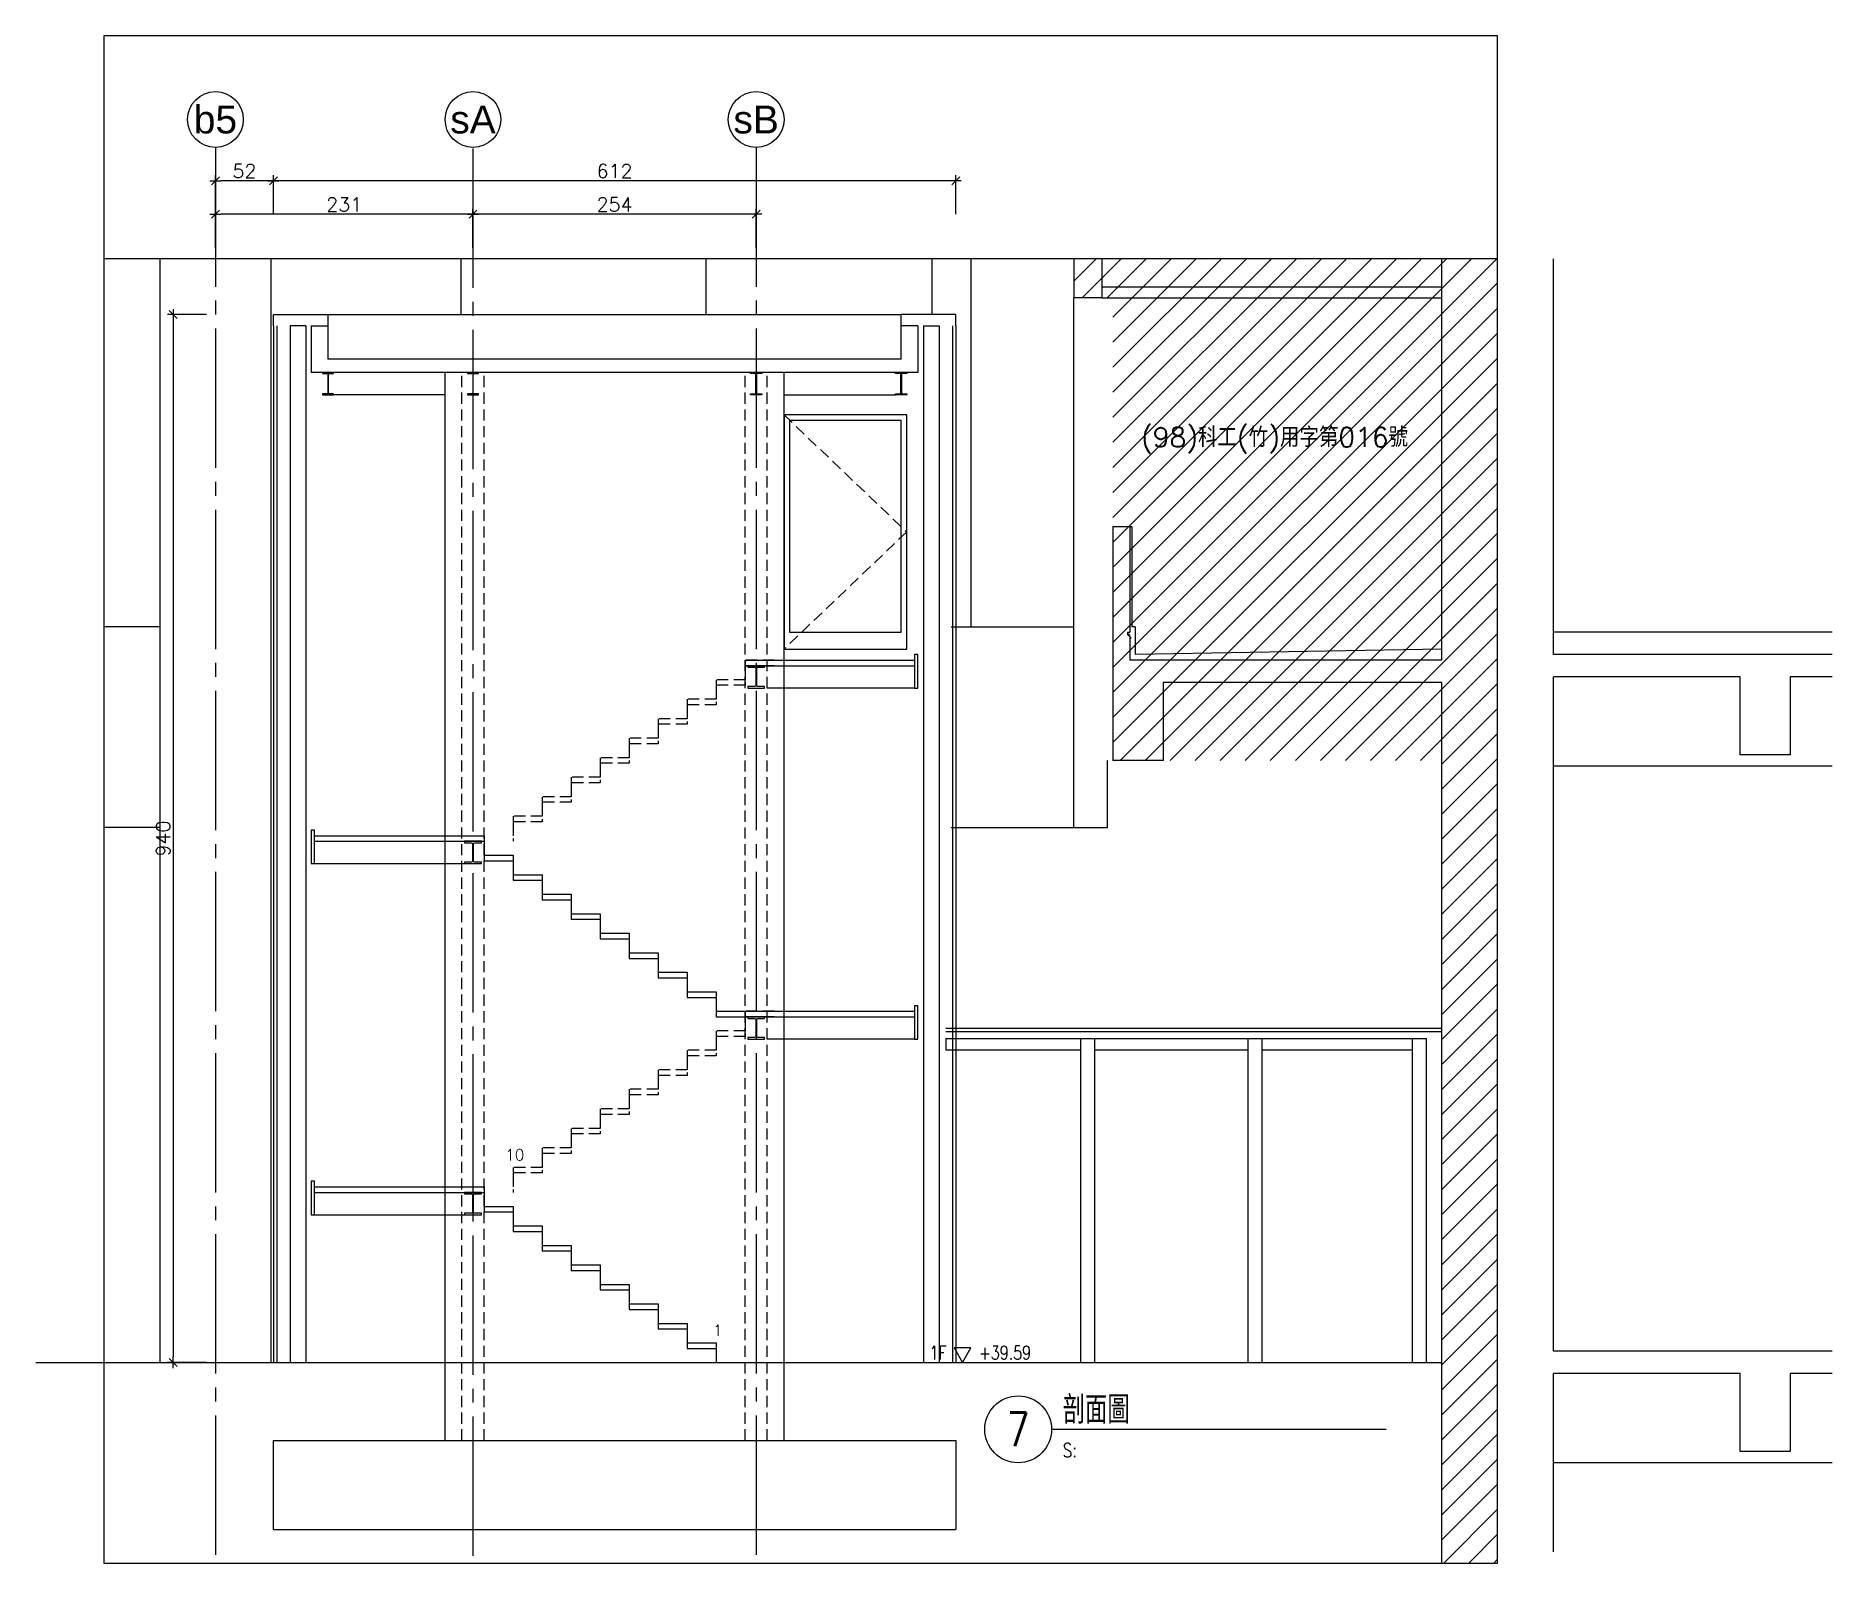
# Model space of a CAD drawing. Extents: x -8100 to 9725, y -5500 to 5149.
# Drawn here: x -1249 to 362, y 3779 to 5149 of the extents above; entities that cross this region are included whole.
import ezdxf
from ezdxf.enums import TextEntityAlignment as Align

# ---------------------------------------------------------------- set-up
doc = ezdxf.new("R2010")
doc.units = 0
doc.header["$LTSCALE"] = 50
doc.linetypes.add('COL-CEN-LIN', pattern=[3.25, 2.5, -0.25, 0.25, -0.25])
doc.linetypes.add('HIDDEN', pattern=[0.3, 0.2, -0.1])
for name, color, linetype in [('0-MC', 12, 'Continuous'), ('0-NC', 3, 'Continuous'), ('1', 1, 'Continuous'), ('163', 163, 'Continuous'), ('3', 3, 'Continuous'), ('4', 4, 'Continuous'), ('8', 8, 'Continuous'), ('A_LEVEL', 4, 'Continuous'), ('A_LEVEL_A', 3, 'Continuous'), ('A_LEVEL_MARK', 2, 'Continuous'), ('CCL', 15, 'COL-CEN-LIN'), ('COL-S', 2, 'Continuous'), ('CW-SANDWICH', 6, 'Continuous'), ('DIM', 12, 'Continuous'), ('DN-CTXT', 2, 'Continuous'), ('DN-MARK', 2, 'Continuous'), ('DN-TXT', 2, 'Continuous'), ('DOR', 4, 'Continuous'), ('HATCH', 15, 'Continuous'), ('HID', 5, 'HIDDEN'), ('RCW', 1, 'Continuous'), ('TOPPING', 2, 'Continuous'), ('TXT', 4, 'Continuous'), ('WALL-C', 6, 'Continuous'), ('WIN', 12, 'Continuous')]:
    doc.layers.add(name, color=color, linetype=linetype)
doc.styles.add('CHINA', font='romans2.shx', dxfattribs={"bigfont": 'chineset.shx'})
doc.styles.add('CHINESET', font='simplex.shx', dxfattribs={"width": 0.8, "bigfont": 'chineset.shx'})
doc.styles.add('COL-NUM', font='arial.ttf')
doc.styles.add('DIM', font='simplex.shx', dxfattribs={"bigfont": 'chineset.shx'})
doc.dimstyles.new('SLASHS', dxfattribs={"dimscale": 0.5, "dimtxt": 25, "dimasz": 10, "dimexe": 10, "dimexo": 0, "dimgap": 5, "dimtad": 1, "dimdsep": 46, "dimtxsty": 'DIM', "dimblk1": 'SLASH', "dimblk2": 'SLASH', "dimsah": 1, "dimcen": 10, "dimdle": 10, "dimclrd": 256, "dimclre": 256, "dimclrt": 6, "dimadec": 0, "dimazin": 0, "dimtfac": 1, "dimtix": 1, "dimtmove": 2, "dimatfit": 3, "dimldrblk": 'SLASH', "dimfxl": 1, "dimtolj": 1, "dimtzin": 0, "dimarcsym": 0})

msp = doc.modelspace()

# ---------------------------------------------------------------- texts
at = {"layer": 'TXT', "style": 'DIM'}
for s, height, p in [('(98)科工(竹)用字第016號', 17.5, (-138, 4789.302)), ('10', 10, (-819.512, 4145.552)), ('1', 10, (-637.512, 3988.052))]:
    msp.add_text(s, height=height, dxfattribs=at).set_placement(p, align=Align.MIDDLE_CENTER)

# ---------------------------------------------------------------- blocks, each defined once
blk = doc.blocks.new('LEVEL-MARK-FL-A')
at = {"layer": 'A_LEVEL_MARK'}
blk.add_lwpolyline([(-15, 26.3), (0, 0), (15, 26.3)], close=True, dxfattribs=at)
at = {"layer": 'A_LEVEL', "style": 'CHINESET', "width": 0.75}
blk.add_attdef('LEVEL', text='', height=25, dxfattribs=at).set_placement((-30, 5), align=Align.RIGHT)
at = {"layer": 'A_LEVEL_A', "style": 'CHINESET', "width": 0.75}
blk.add_attdef('HIG', (30, 5), '', height=25, dxfattribs=at)
blk = doc.blocks.new('SLASH')
blk.add_line((1, 0), (-1, 0))
at = {"color": 3}
blk.add_line((-0.71, -0.71), (0.71, 0.71), dxfattribs=at)
blk = doc.blocks.new('*D30')
at = {"layer": 'Defpoints', "color": 0, "transparency": 16777216}
for p in [(-1096, 4899.3), (-1126, 3959.3), (-1096, 3959.3)]:
    blk.add_point(p, dxfattribs=at)
at = {"layer": 'DIM', "lineweight": -2, "transparency": 16777216}
for p, q in [((-1096, 4899.3), (-1131, 4899.3)), ((-1126, 4894.3), (-1126, 3964.3)), ((-1096, 3959.3), (-1131, 3959.3))]:
    blk.add_line(p, q, dxfattribs=at)
at = {"layer": 'DIM', "lineweight": -2, "transparency": 16777216, "xscale": 5, "yscale": 5, "zscale": 5}
for p, rotation in [((-1126, 4899.3), 90), ((-1126, 3959.3), 270)]:
    blk.add_blockref('SLASH', p, dxfattribs=dict(at, rotation=rotation))
at = {"layer": 'DIM', "color": 6, "transparency": 16777216, "insert": (-1134.8, 4429.3), "char_height": 12.5, "attachment_point": 5, "rotation": 90, "style": 'DIM'}
blk.add_mtext('\\A1;940', dxfattribs=at)
blk = doc.blocks.new('cn-x')
at = {"layer": '0-MC'}
blk.add_circle((0, 50), 50, dxfattribs=at)
at = {"layer": '0-NC', "style": 'COL-NUM'}
blk.add_attdef('GRID-X', text='', height=50, dxfattribs=at).set_placement((0, 50), align=Align.MIDDLE_CENTER)
blk = doc.blocks.new('*D34')
at = {"layer": 'Defpoints', "color": 0, "transparency": 16777216}
for p in [(-1088, 5019.3), (-1088, 4989.3), (-1036, 4989.3)]:
    blk.add_point(p, dxfattribs=at)
at = {"layer": 'DIM', "lineweight": -2, "transparency": 16777216}
for p, q in [((-1088, 4989.3), (-1088, 5024.3)), ((-1041, 5019.3), (-1083, 5019.3)), ((-1036, 4989.3), (-1036, 5024.3))]:
    blk.add_line(p, q, dxfattribs=at)
at = {"layer": 'DIM', "lineweight": -2, "transparency": 16777216, "xscale": 5, "yscale": 5, "zscale": 5, "rotation": 180}
blk.add_blockref('SLASH', (-1088, 5019.3), dxfattribs=at)
at = {"layer": 'DIM', "lineweight": -2, "transparency": 16777216, "xscale": 5, "yscale": 5, "zscale": 5}
blk.add_blockref('SLASH', (-1036, 5019.3), dxfattribs=at)
at = {"layer": 'DIM', "color": 6, "transparency": 16777216, "insert": (-1062, 5028.1), "char_height": 12.5, "attachment_point": 5, "style": 'DIM'}
blk.add_mtext('\\A1;52', dxfattribs=at)
blk = doc.blocks.new('*D32')
at = {"layer": 'Defpoints', "color": 0, "transparency": 16777216}
for p in [(-1036, 5019.3), (-1036, 4989.3), (-424, 4989.3)]:
    blk.add_point(p, dxfattribs=at)
at = {"layer": 'DIM', "lineweight": -2, "transparency": 16777216}
for p, q in [((-1036, 4989.3), (-1036, 5024.3)), ((-429, 5019.3), (-1031, 5019.3)), ((-424, 4989.3), (-424, 5024.3))]:
    blk.add_line(p, q, dxfattribs=at)
at = {"layer": 'DIM', "lineweight": -2, "transparency": 16777216, "xscale": 5, "yscale": 5, "zscale": 5, "rotation": 180}
blk.add_blockref('SLASH', (-1036, 5019.3), dxfattribs=at)
at = {"layer": 'DIM', "lineweight": -2, "transparency": 16777216, "xscale": 5, "yscale": 5, "zscale": 5}
blk.add_blockref('SLASH', (-424, 5019.3), dxfattribs=at)
at = {"layer": 'DIM', "color": 6, "transparency": 16777216, "insert": (-730, 5028.1), "char_height": 12.5, "attachment_point": 5, "style": 'DIM'}
blk.add_mtext('\\A1;612', dxfattribs=at)
blk = doc.blocks.new('*D33')
at = {"layer": 'Defpoints', "color": 0, "transparency": 16777216}
for p in [(-1088, 4989.3), (-1088, 4959.3), (-857, 4959.3)]:
    blk.add_point(p, dxfattribs=at)
at = {"layer": 'DIM', "lineweight": -2, "transparency": 16777216}
for p, q in [((-1088, 4959.3), (-1088, 4994.3)), ((-857, 4959.3), (-857, 4994.3)), ((-862, 4989.3), (-1083, 4989.3))]:
    blk.add_line(p, q, dxfattribs=at)
at = {"layer": 'DIM', "lineweight": -2, "transparency": 16777216, "xscale": 5, "yscale": 5, "zscale": 5, "rotation": 180}
blk.add_blockref('SLASH', (-1088, 4989.3), dxfattribs=at)
at = {"layer": 'DIM', "lineweight": -2, "transparency": 16777216, "xscale": 5, "yscale": 5, "zscale": 5}
blk.add_blockref('SLASH', (-857, 4989.3), dxfattribs=at)
at = {"layer": 'DIM', "color": 6, "transparency": 16777216, "insert": (-972.5, 4998.1), "char_height": 12.5, "attachment_point": 5, "style": 'DIM'}
blk.add_mtext('\\A1;231', dxfattribs=at)
blk = doc.blocks.new('*D31')
at = {"layer": 'Defpoints', "color": 0, "transparency": 16777216}
for p in [(-857, 4989.3), (-857, 4959.3), (-603, 4959.3)]:
    blk.add_point(p, dxfattribs=at)
at = {"layer": 'DIM', "lineweight": -2, "transparency": 16777216}
for p, q in [((-857, 4959.3), (-857, 4994.3)), ((-603, 4959.3), (-603, 4994.3)), ((-608, 4989.3), (-852, 4989.3))]:
    blk.add_line(p, q, dxfattribs=at)
at = {"layer": 'DIM', "lineweight": -2, "transparency": 16777216, "xscale": 5, "yscale": 5, "zscale": 5, "rotation": 180}
blk.add_blockref('SLASH', (-857, 4989.3), dxfattribs=at)
at = {"layer": 'DIM', "lineweight": -2, "transparency": 16777216, "xscale": 5, "yscale": 5, "zscale": 5}
blk.add_blockref('SLASH', (-603, 4989.3), dxfattribs=at)
at = {"layer": 'DIM', "color": 6, "transparency": 16777216, "insert": (-730, 4998.1), "char_height": 12.5, "attachment_point": 5, "style": 'DIM'}
blk.add_mtext('\\A1;254', dxfattribs=at)
blk = doc.blocks.new('na-dwg2')
at = {"layer": 'DN-MARK'}
blk.add_line((120, 0), (720, 0), dxfattribs=at)
blk.add_circle((60, 0), 60, dxfattribs=at)
at = {"layer": 'DN-CTXT', "style": 'CHINA', "width": 0.8}
for tag, p in [('UP-LINE', (140, 70)), ('DN-LINE', (140, 10))]:
    blk.add_attdef(tag, p, '', height=50, dxfattribs=at)
blk.add_attdef('NO', text='', height=60, dxfattribs=at).set_placement((60, 0), align=Align.MIDDLE)
at = {"layer": 'DN-TXT', "style": 'CHINA', "width": 0.8}
blk.add_text('S: ', height=25, dxfattribs=at).set_placement((140, -50))
blk.add_attdef('SCALE', (168.6, -50), '', height=25, dxfattribs=at)
at = {"layer": 'DN-TXT', "style": 'CHINA'}
blk.add_attdef('D-NUM', text='', height=25, dxfattribs=at).set_placement((720, -50), align=Align.RIGHT)

# ---------------------------------------------------------------- dimensions: what is measured, and where the dimension line sits
at = {"layer": 'DIM'}
for base, p1, p2, angle, picture, middle in [((-1088, 5019.302), (-1036, 4989.302), (-1088, 4989.302), 180, '*D34', (-1062, 5028.052)), ((-1036, 5019.302), (-424, 4989.302), (-1036, 4989.302), 180, '*D32', (-730, 5028.052)), ((-1088, 4989.302), (-857, 4959.302), (-1088, 4959.302), 180, '*D33', (-972.5, 4998.052)), ((-857, 4989.302), (-603, 4959.302), (-857, 4959.302), 180, '*D31', (-730, 4998.052)), ((-1126, 3959.302), (-1096, 4899.302), (-1096, 3959.302), 270, '*D30', (-1134.75, 4429.302))]:
    dim = msp.add_linear_dim(base=base, p1=p1, p2=p2, angle=angle, dimstyle='SLASHS', dxfattribs=at)
    dim.commit()
    dim.dimension.update_dxf_attribs({"geometry": picture, "text_midpoint": middle})

# ---------------------------------------------------------------- hatches: boundary and pattern name
at = {"layer": 'HATCH'}
h = msp.add_hatch(dxfattribs=at)
h.set_pattern_fill('LINE', color=256, scale=5, angle=45)
h.set_pattern_definition([(45, (62, -6050.698), (-11.22532, 11.22532), [])])
h.paths.add_polyline_path([(62, 3779.302), (12, 3779.302), (12, 4499.302), (-283, 4499.302), (-283, 4914.302), (-318, 4914.302), (-318, 4949.302), (62, 4949.302)])

# ---------------------------------------------------------------- linework, layer by layer
at = {"layer": '1'}
for p, q in [((-283, 4709.302), (-268, 4709.302)), ((-283, 4709.302), (-283, 4499.302)), ((-268, 4709.302), (-268, 4614.302)), ((-270, 4614.302), (-268, 4614.302)), ((-270, 4614.302), (-270, 4612.302)), ((-270, 4612.302), (-268, 4610.302)), ((-268, 4610.302), (-268, 4589.302)), ((-238, 4569.302), (-238, 4499.302))]:
    msp.add_line(p, q, dxfattribs=at)
at = {"layer": '163'}
for p, q in [((-1138, 4949.302), (-1138, 3959.302)), ((-1038, 3959.302), (-1038, 4949.302)), ((-868, 4949.302), (-868, 4899.302)), ((-648, 4949.302), (-648, 4899.302)), ((-445.5, 4949.302), (-445.5, 4899.302)), ((-410.5, 4949.302), (-410.5, 4619.302)), ((-318, 4439.302), (-318, 4914.302)), ((-987, 4899.302), (-473, 4899.302)), ((-1138, 4619.302), (-1188, 4619.302)), ((-428, 4619.302), (-318, 4619.302)), ((-288, 4439.302), (-288, 4499.302)), ((-1138, 4439.302), (-1188, 4439.302)), ((-428, 4439.302), (-288, 4439.302))]:
    msp.add_line(p, q, dxfattribs=at)
at = {"layer": '3'}
for points in [[(-461, 4564.302), (-458, 4564.302), (-458, 4594.302), (-461, 4594.302)], [(-1002, 4406.802), (-999, 4406.802), (-999, 4436.802), (-1002, 4436.802)], [(-461, 4249.302), (-458, 4249.302), (-458, 4279.302), (-461, 4279.302)], [(-1002, 4091.802), (-999, 4091.802), (-999, 4121.802), (-1002, 4121.802)]]:
    msp.add_lwpolyline(points, close=True, dxfattribs=at)
at = {"layer": '4'}
for p, q in [((-882, 3889.302), (-882, 4847.302)), ((-578, 3889.302), (-578, 4847.302)), ((-268, 4709.302), (-266, 4709.302)), ((-266, 4709.302), (-266, 4619.302)), ((-263, 4619.302), (-266, 4619.302)), ((-263, 4619.302), (-263, 4594.388)), ((12, 4599.302), (-263, 4594.388))]:
    msp.add_line(p, q, dxfattribs=at)
at = {"layer": '8'}
for p, q in [((-293, 4924.302), (12, 4924.302)), ((-293, 4914.302), (12, 4914.302)), ((-1021, 4889.302), (-1021, 3959.302)), ((-1007, 4889.302), (-1021, 4889.302)), ((-1007, 4889.302), (-1007, 3959.302)), ((-453, 4889.302), (-439, 4889.302)), ((-453, 4889.302), (-453, 3959.302)), ((-439, 4889.302), (-439, 3959.302)), ((-882, 4827.302), (-982, 4827.302)), ((-578, 4827.302), (-478, 4827.302)), ((-461, 4564.302), (-593, 4564.302)), ((362, 4494.302), (112, 4494.302)), ((-999, 4406.802), (-864.5, 4406.802)), ((-461, 4249.302), (-593, 4249.302)), ((-433, 4249.802), (-1.75, 4249.802)), ((-433, 4249.802), (-433, 4239.802)), ((-433, 4239.802), (-311.75, 4239.802)), ((-311.75, 3959.302), (-311.75, 4249.802)), ((-299.25, 3959.302), (-299.25, 4249.802)), ((-299.25, 4239.802), (-161.75, 4239.802)), ((-161.75, 3959.302), (-161.75, 4249.802)), ((-149.25, 3959.302), (-149.25, 4249.802)), ((-149.25, 4239.802), (-14.25, 4239.802)), ((-14.25, 3959.302), (-14.25, 4249.802)), ((-1.75, 3959.302), (-1.75, 4249.802)), ((-999, 4091.802), (-864.5, 4091.802)), ((362, 3869.302), (112, 3869.302))]:
    msp.add_line(p, q, dxfattribs=at)
at = {"layer": 'CCL'}
for p, q in [((-1088, 5049.302), (-1088, 3779.302)), ((-857, 5048.236), (-857, 3779.302)), ((-603, 5049.302), (-603, 3779.302))]:
    msp.add_line(p, q, dxfattribs=at)
at = {"layer": 'COL-S'}
for points in [[(-992, 4827.302), (-982, 4827.302), (-982, 4828.102), (-986.175, 4828.102, -0.41421356), (-986.725, 4828.652), (-986.725, 4845.952, -0.41421356), (-986.175, 4846.502), (-982, 4846.502), (-982, 4847.302), (-992, 4847.302), (-992, 4846.502), (-987.825, 4846.502, -0.41421356), (-987.275, 4845.952), (-987.275, 4828.652, -0.41421356), (-987.825, 4828.102), (-992, 4828.102)], [(-862, 4827.302), (-852, 4827.302), (-852, 4828.102), (-856.175, 4828.102, -0.41421356), (-856.725, 4828.652), (-856.725, 4845.952, -0.41421356), (-856.175, 4846.502), (-852, 4846.502), (-852, 4847.302), (-862, 4847.302), (-862, 4846.502), (-857.825, 4846.502, -0.41421356), (-857.275, 4845.952), (-857.275, 4828.652, -0.41421356), (-857.825, 4828.102), (-862, 4828.102)], [(-598, 4827.302), (-608, 4827.302), (-608, 4828.102), (-603.825, 4828.102, 0.41421356), (-603.275, 4828.652), (-603.275, 4845.952, 0.41421356), (-603.825, 4846.502), (-608, 4846.502), (-608, 4847.302), (-598, 4847.302), (-598, 4846.502), (-602.175, 4846.502, 0.41421356), (-602.725, 4845.952), (-602.725, 4828.652, 0.41421356), (-602.175, 4828.102), (-598, 4828.102)], [(-468, 4827.302), (-478, 4827.302), (-478, 4828.102), (-473.825, 4828.102, 0.41421356), (-473.275, 4828.652), (-473.275, 4845.952, 0.41421356), (-473.825, 4846.502), (-478, 4846.502), (-478, 4847.302), (-468, 4847.302), (-468, 4846.502), (-472.175, 4846.502, 0.41421356), (-472.725, 4845.952), (-472.725, 4828.652, 0.41421356), (-472.175, 4828.102), (-468, 4828.102)], [(-610.5, 4564.302), (-595.5, 4564.302), (-595.5, 4565.702), (-601.65, 4565.702, -0.41421356), (-602.55, 4566.602), (-602.55, 4582.002, -0.41421356), (-601.65, 4582.902), (-595.5, 4582.902), (-595.5, 4584.302), (-610.5, 4584.302), (-610.5, 4582.902), (-604.35, 4582.902, -0.41421356), (-603.45, 4582.002), (-603.45, 4566.602, -0.41421356), (-604.35, 4565.702), (-610.5, 4565.702)], [(-864.5, 4406.802), (-849.5, 4406.802), (-849.5, 4408.202), (-855.65, 4408.202, -0.41421356), (-856.55, 4409.102), (-856.55, 4424.502, -0.41421356), (-855.65, 4425.402), (-849.5, 4425.402), (-849.5, 4426.802), (-864.5, 4426.802), (-864.5, 4425.402), (-858.35, 4425.402, -0.41421356), (-857.45, 4424.502), (-857.45, 4409.102, -0.41421356), (-858.35, 4408.202), (-864.5, 4408.202)], [(-610.5, 4249.302), (-595.5, 4249.302), (-595.5, 4250.702), (-601.65, 4250.702, -0.41421356), (-602.55, 4251.602), (-602.55, 4267.002, -0.41421356), (-601.65, 4267.902), (-595.5, 4267.902), (-595.5, 4269.302), (-610.5, 4269.302), (-610.5, 4267.902), (-604.35, 4267.902, -0.41421356), (-603.45, 4267.002), (-603.45, 4251.602, -0.41421356), (-604.35, 4250.702), (-610.5, 4250.702)], [(-864.5, 4091.802), (-849.5, 4091.802), (-849.5, 4093.202), (-855.65, 4093.202, -0.41421356), (-856.55, 4094.102), (-856.55, 4109.502, -0.41421356), (-855.65, 4110.402), (-849.5, 4110.402), (-849.5, 4111.802), (-864.5, 4111.802), (-864.5, 4110.402), (-858.35, 4110.402, -0.41421356), (-857.45, 4109.502), (-857.45, 4094.102, -0.41421356), (-858.35, 4093.202), (-864.5, 4093.202)]]:
    msp.add_lwpolyline(points, format="xyb", close=True, dxfattribs=at)
at = {"layer": 'CW-SANDWICH'}
for p, q in [((-318, 4949.302), (-318, 4914.302)), ((-293, 4949.302), (-293, 4914.302)), ((-293, 4914.302), (-318, 4914.302))]:
    msp.add_line(p, q, dxfattribs=at)
at = {"layer": 'Defpoints'}
for points in [[(-1188, 3779.302), (62, 3779.302), (62, 5149.302), (-1188, 5149.302)], [(-1188, 3779.302), (62, 3779.302), (62, 4949.302), (-1188, 4949.302)]]:
    msp.add_lwpolyline(points, close=True, dxfattribs=at)
at = {"layer": 'DOR'}
msp.add_lwpolyline([(-578, 4599.302), (-468, 4599.302), (-468, 4809.302), (-578, 4809.302)], close=True, dxfattribs=at)
at = {"layer": 'HID'}
for p, q in [((-867, 3889.302), (-867, 4847.302)), ((-847, 3889.302), (-847, 4847.302)), ((-613, 3889.302), (-613, 4847.302)), ((-593, 3889.302), (-593, 4847.302))]:
    msp.add_line(p, q, dxfattribs=at)
at = {"layer": 'HID', "ltscale": 0.2}
msp.add_line((-269.293, 4613.009), (-268.464, 4612.181), dxfattribs=at)
at = {"layer": 'HID'}
for points in [[(-578, 4809.302), (-468, 4704.302), (-578, 4599.302)], [(-587, 4589.302), (-613, 4589.302), (-613, 4571.802)], [(-587, 4584.302), (-613, 4584.302), (-613, 4566.802)], [(-613, 4571.802), (-639, 4571.802), (-639, 4554.302)], [(-613, 4566.802), (-639, 4566.802), (-639, 4549.302)], [(-639, 4554.302), (-665, 4554.302), (-665, 4536.802)], [(-639, 4549.302), (-665, 4549.302), (-665, 4531.802)], [(-665, 4536.802), (-691, 4536.802), (-691, 4519.302)], [(-665, 4531.802), (-691, 4531.802), (-691, 4514.302)], [(-691, 4519.302), (-717, 4519.302), (-717, 4501.802)], [(-691, 4514.302), (-717, 4514.302), (-717, 4496.802)], [(-717, 4501.802), (-743, 4501.802), (-743, 4484.302)], [(-717, 4496.802), (-743, 4496.802), (-743, 4479.302)], [(-743, 4484.302), (-769, 4484.302), (-769, 4466.802)], [(-743, 4479.302), (-769, 4479.302), (-769, 4461.802)], [(-769, 4466.802), (-795, 4466.802), (-795, 4449.302)], [(-795, 4449.302), (-821, 4449.302), (-821, 4431.802)], [(-769, 4461.802), (-795, 4461.802), (-795, 4444.302)], [(-795, 4444.302), (-821, 4444.302), (-821, 4426.802)], [(-587, 4274.302), (-613, 4274.302), (-613, 4256.802)], [(-587, 4269.302), (-613, 4269.302), (-613, 4251.802)], [(-613, 4256.802), (-639, 4256.802), (-639, 4239.302)], [(-639, 4239.302), (-665, 4239.302), (-665, 4221.802)], [(-613, 4251.802), (-639, 4251.802), (-639, 4234.302)], [(-665, 4221.802), (-691, 4221.802), (-691, 4204.302)], [(-639, 4234.302), (-665, 4234.302), (-665, 4216.802)], [(-665, 4216.802), (-691, 4216.802), (-691, 4199.302)], [(-691, 4204.302), (-717, 4204.302), (-717, 4186.802)], [(-691, 4199.302), (-717, 4199.302), (-717, 4181.802)], [(-717, 4186.802), (-743, 4186.802), (-743, 4169.302)], [(-717, 4181.802), (-743, 4181.802), (-743, 4164.302)], [(-743, 4169.302), (-769, 4169.302), (-769, 4151.802)], [(-743, 4164.302), (-769, 4164.302), (-769, 4146.802)], [(-769, 4151.802), (-795, 4151.802), (-795, 4134.302)], [(-769, 4146.802), (-795, 4146.802), (-795, 4129.302)], [(-795, 4134.302), (-821, 4134.302), (-821, 4116.802)], [(-795, 4129.302), (-821, 4129.302), (-821, 4111.802)]]:
    msp.add_lwpolyline(points, dxfattribs=at)
at = {"layer": 'HID', "ltscale": 0.2}
msp.add_arc((-272, 4608.645), 5, 0, 45, dxfattribs=at)
at = {"layer": 'RCW'}
for p, q in [((12, 4589.302), (12, 4949.302)), ((112, 4594.302), (112, 4949.302)), ((-1002, 4889.302), (-987, 4889.302)), ((-1002, 4889.302), (-1002, 4847.302)), ((-987, 4859.302), (-987, 4889.302)), ((-473, 4859.302), (-473, 4889.302)), ((-458, 4889.302), (-473, 4889.302)), ((-458, 4889.302), (-458, 4847.302)), ((-473, 4859.302), (-987, 4859.302)), ((-458, 4847.302), (-1002, 4847.302)), ((362, 4594.302), (112, 4594.302)), ((-613, 4589.302), (-461, 4589.302)), ((-613, 4589.302), (-613, 4584.302)), ((-613, 4584.302), (-461, 4584.302)), ((12, 4589.302), (-268, 4589.302)), ((12, 4569.302), (-238, 4569.302)), ((12, 3779.302), (12, 4569.302)), ((112, 3969.302), (112, 4574.302)), ((279.5, 4574.302), (112, 4574.302)), ((279.5, 4504.302), (279.5, 4574.302)), ((362, 4574.302), (324.5, 4574.302)), ((324.5, 4574.302), (324.5, 4504.302)), ((-238, 4499.302), (-283, 4499.302)), ((324.5, 4504.302), (279.5, 4504.302)), ((-639, 4274.302), (-461, 4274.302)), ((-639, 4269.302), (-461, 4269.302)), ((362, 3969.302), (112, 3969.302)), ((-1249, 3959.302), (12, 3959.302)), ((112, 3789.302), (112, 3949.302)), ((279.5, 3949.302), (112, 3949.302)), ((279.5, 3879.302), (279.5, 3949.302)), ((362, 3949.302), (324.5, 3949.302)), ((324.5, 3949.302), (324.5, 3879.302)), ((-1036, 3889.302), (-424, 3889.302)), ((-1036, 3809.302), (-1036, 3889.302)), ((-424, 3889.302), (-424, 3809.302)), ((324.5, 3879.302), (279.5, 3879.302)), ((-1036, 3809.302), (-424, 3809.302))]:
    msp.add_line(p, q, dxfattribs=at)
for points in [[(-999, 4431.802), (-847, 4431.802), (-847, 4414.302)], [(-999, 4426.802), (-847, 4426.802), (-847, 4409.302)], [(-847, 4414.302), (-821, 4414.302), (-821, 4396.802)], [(-847, 4409.302), (-821, 4409.302), (-821, 4391.802)], [(-821, 4396.802), (-795, 4396.802), (-795, 4379.302)], [(-821, 4391.802), (-795, 4391.802), (-795, 4374.302)], [(-795, 4379.302), (-769, 4379.302), (-769, 4361.802)], [(-795, 4374.302), (-769, 4374.302), (-769, 4356.802)], [(-769, 4361.802), (-743, 4361.802), (-743, 4344.302)], [(-769, 4356.802), (-743, 4356.802), (-743, 4339.302)], [(-743, 4344.302), (-717, 4344.302), (-717, 4326.802)], [(-743, 4339.302), (-717, 4339.302), (-717, 4321.802)], [(-717, 4326.802), (-691, 4326.802), (-691, 4309.302)], [(-717, 4321.802), (-691, 4321.802), (-691, 4304.302)], [(-691, 4309.302), (-665, 4309.302), (-665, 4291.802)], [(-691, 4304.302), (-665, 4304.302), (-665, 4286.802)], [(-665, 4291.802), (-639, 4291.802), (-639, 4274.302)], [(-665, 4286.802), (-639, 4286.802), (-639, 4269.302)], [(-999, 4116.802), (-847, 4116.802), (-847, 4099.302)], [(-999, 4111.802), (-847, 4111.802), (-847, 4094.302)], [(-847, 4099.302), (-821, 4099.302), (-821, 4081.802)], [(-847, 4094.302), (-821, 4094.302), (-821, 4076.802)], [(-821, 4081.802), (-795, 4081.802), (-795, 4064.302)], [(-821, 4076.802), (-795, 4076.802), (-795, 4059.302)], [(-795, 4064.302), (-769, 4064.302), (-769, 4046.802)], [(-795, 4059.302), (-769, 4059.302), (-769, 4041.802)], [(-769, 4046.802), (-743, 4046.802), (-743, 4029.302)], [(-769, 4041.802), (-743, 4041.802), (-743, 4024.302)], [(-743, 4029.302), (-717, 4029.302), (-717, 4011.802)], [(-743, 4024.302), (-717, 4024.302), (-717, 4006.802)], [(-717, 4011.802), (-691, 4011.802), (-691, 3994.302)], [(-717, 4006.802), (-691, 4006.802), (-691, 3989.302)], [(-691, 3994.302), (-665, 3994.302), (-665, 3976.802)], [(-691, 3989.302), (-665, 3989.302), (-665, 3971.802)], [(-665, 3976.802), (-639, 3976.802), (-639, 3959.302)], [(-665, 3971.802), (-639, 3971.802), (-639, 3959.302)]]:
    msp.add_lwpolyline(points, dxfattribs=at)
at = {"layer": 'TOPPING'}
msp.add_line((362, 4614.302), (112, 4614.302), dxfattribs=at)
at = {"layer": 'WALL-C'}
for p, q in [((-1036, 4899.302), (-987, 4899.302)), ((-1036, 4889.302), (-1036, 4899.302)), ((-987, 4889.302), (-987, 4899.302)), ((-424, 4899.302), (-473, 4899.302)), ((-473, 4889.302), (-473, 4899.302)), ((-424, 4889.302), (-424, 4899.302))]:
    msp.add_line(p, q, dxfattribs=at)
at = {"layer": 'WIN'}
for p, q in [((-1036, 4889.302), (-1036, 3959.302)), ((-1033, 4889.302), (-1033, 3959.302)), ((-427, 4889.302), (-427, 3959.302)), ((-424, 4889.302), (-424, 3959.302)), ((-433, 4259.302), (12, 4259.302)), ((-433, 4256.302), (12, 4256.302))]:
    msp.add_line(p, q, dxfattribs=at)
msp.add_lwpolyline([(-573, 4614.302), (-473, 4614.302), (-473, 4804.302), (-573, 4804.302)], close=True, dxfattribs=at)

# ---------------------------------------------------------------- block references
at = {"xscale": 0.5, "yscale": 0.5, "zscale": 0.5}
msp.add_blockref('na-dwg2', (-398, 3899.302), dxfattribs=at).add_auto_attribs({'DN-LINE': '剖面圖', 'NO': '7'})
at = {"layer": '0-MC', "xscale": 0.5, "yscale": 0.5, "zscale": 0.5}
for p, values in [((-1088, 5049.302), {'GRID-X': 'b5'}), ((-857, 5049.302), {'GRID-X': 'sA'}), ((-603, 5049.302), {'GRID-X': 'sB'})]:
    msp.add_blockref('cn-x', p, dxfattribs=at).add_auto_attribs(values)
at = {"layer": 'DIM'}
ref = msp.add_blockref('LEVEL-MARK-FL-A', (-418, 3959.302), dxfattribs=dict(at, xscale=0.5, yscale=0.5, zscale=0.5))
ref.add_attrib('LEVEL', '1F', dxfattribs={"layer": 'A_LEVEL', "height": 12.5, "style": 'CHINESET', "width": 0.75}).set_placement((-432.274, 3961.802), align=Align.RIGHT)
ref.add_attrib('HIG', '+39.59', (-403, 3961.802), dxfattribs={"layer": 'A_LEVEL_A', "height": 12.5, "style": 'CHINESET', "width": 0.75})

msp.set_redraw_order([(e.dxf.handle, doc.entitydb.next_handle()) for e in msp.query("TEXT MTEXT ATTDEF DIMENSION ARC_DIMENSION")])  # texts and dimensions are drawn at this point

doc.saveas('drawing.dxf')
